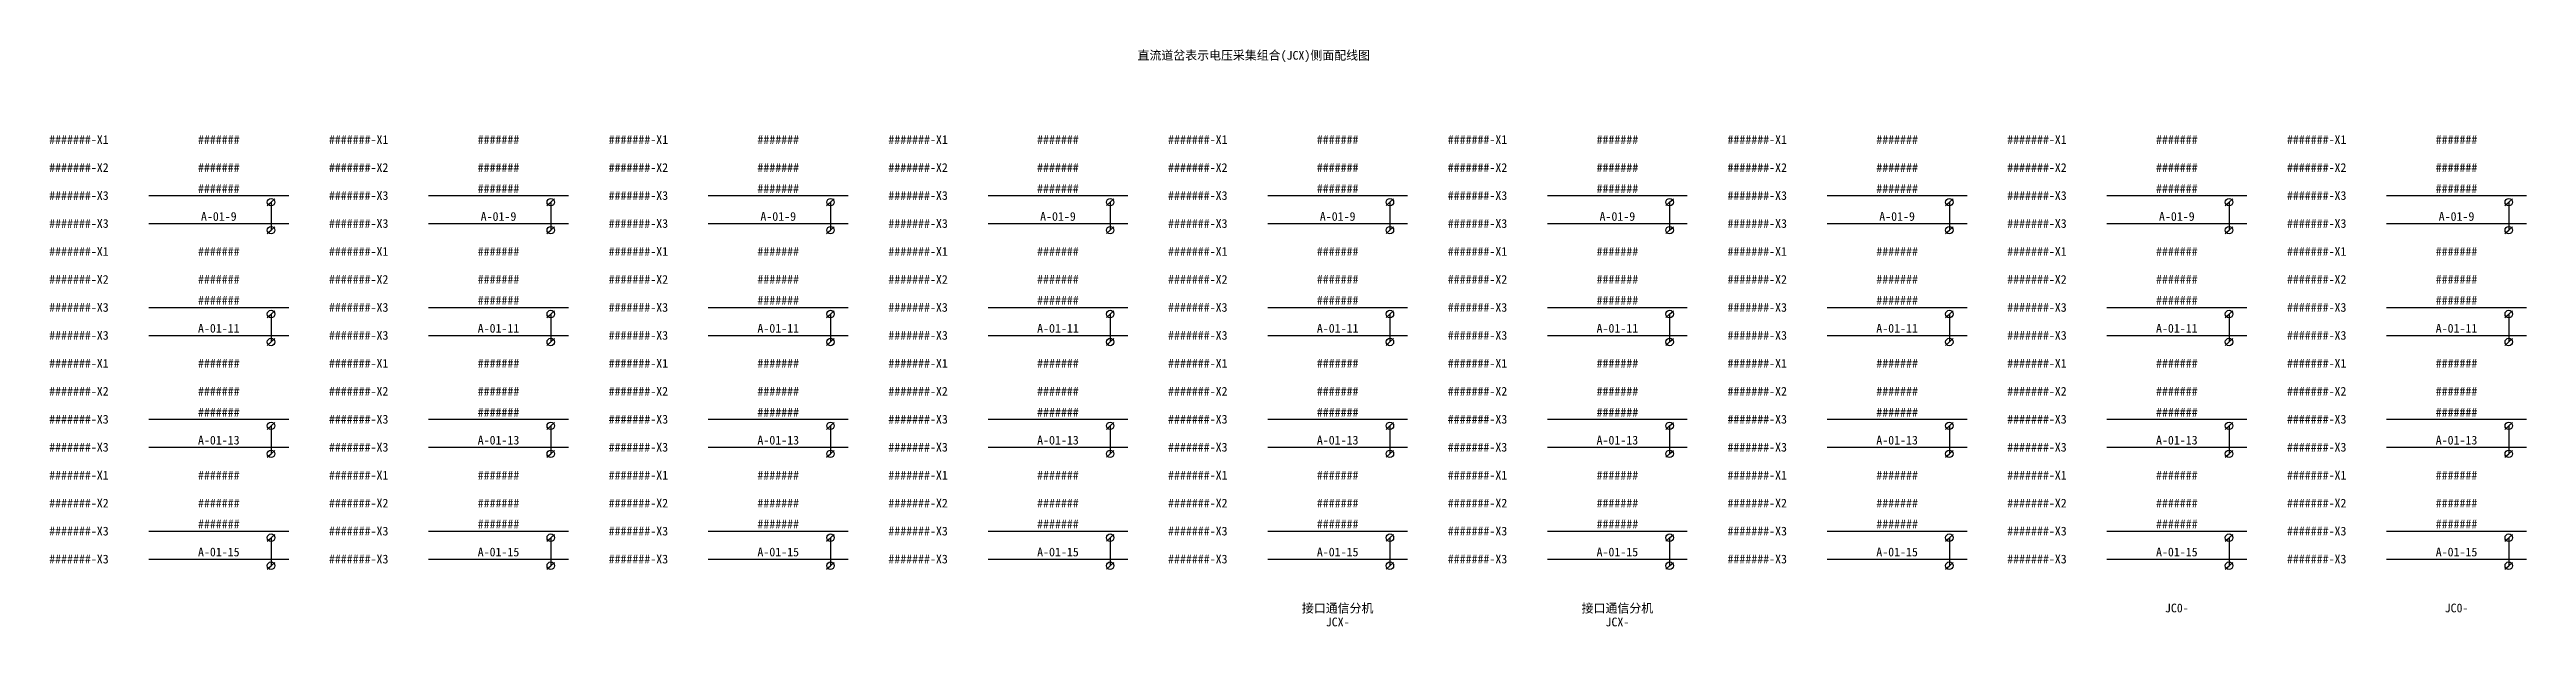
# Model space of a CAD drawing. Header units: millimetres. Extents: x 760 to 2014, y -130 to 4186.
# Drawn here: x 770 to 1478, y 751 to 916 of the extents above; entities that cross this region are included whole.
import ezdxf
from ezdxf.enums import TextEntityAlignment as Align

# ---------------------------------------------------------------- set-up
doc = ezdxf.new("R2010")
doc.units = ezdxf.units.MM
doc.styles.get("Standard").update_dxf_attribs({"font": ''})
doc.styles.get('Standard').set_extended_font_data('SimSun')

# ---------------------------------------------------------------- blocks, each defined once
blk = doc.blocks.new('*U36')
for p, q in [((48, 124), (88, 124)), ((81.84, 121.11), (82.94, 122.1)), ((82.94, 122.1), (84.01, 123.06)), ((82.94, 122.1), (82.94, 114.1)), ((128, 124), (168, 124)), ((161.84, 121.11), (162.94, 122.1)), ((162.94, 122.1), (164.01, 123.06)), ((162.94, 122.1), (162.94, 114.1)), ((208, 124), (248, 124)), ((241.84, 121.11), (242.94, 122.1)), ((242.94, 122.1), (244.01, 123.06)), ((242.94, 122.1), (242.94, 114.1)), ((288, 124), (328, 124)), ((321.84, 121.11), (322.94, 122.1)), ((322.94, 122.1), (324.01, 123.06)), ((322.94, 122.1), (322.94, 114.1)), ((368, 124), (408, 124)), ((401.84, 121.11), (402.94, 122.1)), ((402.94, 122.1), (404.01, 123.06)), ((402.94, 122.1), (402.94, 114.1)), ((448, 124), (488, 124)), ((481.84, 121.11), (482.94, 122.1)), ((482.94, 122.1), (484.01, 123.06)), ((482.94, 122.1), (482.94, 114.1)), ((528, 124), (568, 124)), ((561.84, 121.11), (562.94, 122.1)), ((562.94, 122.1), (564.01, 123.06)), ((562.94, 122.1), (562.94, 114.1)), ((608, 124), (648, 124)), ((641.84, 121.11), (642.94, 122.1)), ((642.94, 122.1), (644.01, 123.06)), ((642.94, 122.1), (642.94, 114.1)), ((688, 124), (728, 124)), ((721.84, 121.11), (722.94, 122.1)), ((722.94, 122.1), (724.01, 123.06)), ((722.94, 122.1), (722.94, 114.1)), ((48, 116), (88, 116)), ((81.84, 113.11), (82.94, 114.1)), ((82.94, 114.1), (84.01, 115.06)), ((128, 116), (168, 116)), ((161.84, 113.11), (162.94, 114.1)), ((162.94, 114.1), (164.01, 115.06)), ((208, 116), (248, 116)), ((241.84, 113.11), (242.94, 114.1)), ((242.94, 114.1), (244.01, 115.06)), ((288, 116), (328, 116)), ((321.84, 113.11), (322.94, 114.1)), ((322.94, 114.1), (324.01, 115.06)), ((368, 116), (408, 116)), ((401.84, 113.11), (402.94, 114.1)), ((402.94, 114.1), (404.01, 115.06)), ((448, 116), (488, 116)), ((481.84, 113.11), (482.94, 114.1)), ((482.94, 114.1), (484.01, 115.06)), ((528, 116), (568, 116)), ((561.84, 113.11), (562.94, 114.1)), ((562.94, 114.1), (564.01, 115.06)), ((608, 116), (648, 116)), ((641.84, 113.11), (642.94, 114.1)), ((642.94, 114.1), (644.01, 115.06)), ((688, 116), (728, 116)), ((721.84, 113.11), (722.94, 114.1)), ((722.94, 114.1), (724.01, 115.06)), ((48, 92), (88, 92)), ((81.84, 89.11), (82.94, 90.1)), ((82.94, 90.1), (84.01, 91.06)), ((82.94, 90.1), (82.94, 82.1)), ((128, 92), (168, 92)), ((161.84, 89.11), (162.94, 90.1)), ((162.94, 90.1), (164.01, 91.06)), ((162.94, 90.1), (162.94, 82.1)), ((208, 92), (248, 92)), ((241.84, 89.11), (242.94, 90.1)), ((242.94, 90.1), (244.01, 91.06)), ((242.94, 90.1), (242.94, 82.1)), ((288, 92), (328, 92)), ((321.84, 89.11), (322.94, 90.1)), ((322.94, 90.1), (324.01, 91.06)), ((322.94, 90.1), (322.94, 82.1)), ((368, 92), (408, 92)), ((401.84, 89.11), (402.94, 90.1)), ((402.94, 90.1), (404.01, 91.06)), ((402.94, 90.1), (402.94, 82.1)), ((448, 92), (488, 92)), ((481.84, 89.11), (482.94, 90.1)), ((482.94, 90.1), (484.01, 91.06)), ((482.94, 90.1), (482.94, 82.1)), ((528, 92), (568, 92)), ((561.84, 89.11), (562.94, 90.1)), ((562.94, 90.1), (564.01, 91.06)), ((562.94, 90.1), (562.94, 82.1)), ((608, 92), (648, 92)), ((641.84, 89.11), (642.94, 90.1)), ((642.94, 90.1), (644.01, 91.06)), ((642.94, 90.1), (642.94, 82.1)), ((688, 92), (728, 92)), ((721.84, 89.11), (722.94, 90.1)), ((722.94, 90.1), (724.01, 91.06)), ((722.94, 90.1), (722.94, 82.1)), ((48, 84), (88, 84)), ((81.84, 81.11), (82.94, 82.1)), ((82.94, 82.1), (84.01, 83.06)), ((128, 84), (168, 84)), ((161.84, 81.11), (162.94, 82.1)), ((162.94, 82.1), (164.01, 83.06)), ((208, 84), (248, 84)), ((241.84, 81.11), (242.94, 82.1)), ((242.94, 82.1), (244.01, 83.06)), ((288, 84), (328, 84)), ((321.84, 81.11), (322.94, 82.1)), ((322.94, 82.1), (324.01, 83.06)), ((368, 84), (408, 84)), ((401.84, 81.11), (402.94, 82.1)), ((402.94, 82.1), (404.01, 83.06)), ((448, 84), (488, 84)), ((481.84, 81.11), (482.94, 82.1)), ((482.94, 82.1), (484.01, 83.06)), ((528, 84), (568, 84)), ((561.84, 81.11), (562.94, 82.1)), ((562.94, 82.1), (564.01, 83.06)), ((608, 84), (648, 84)), ((641.84, 81.11), (642.94, 82.1)), ((642.94, 82.1), (644.01, 83.06)), ((688, 84), (728, 84)), ((721.84, 81.11), (722.94, 82.1)), ((722.94, 82.1), (724.01, 83.06)), ((48, 60), (88, 60)), ((81.84, 57.11), (82.94, 58.1)), ((82.94, 58.1), (84.01, 59.06)), ((82.94, 58.1), (82.94, 50.1)), ((128, 60), (168, 60)), ((161.84, 57.11), (162.94, 58.1)), ((162.94, 58.1), (164.01, 59.06)), ((162.94, 58.1), (162.94, 50.1)), ((208, 60), (248, 60)), ((241.84, 57.11), (242.94, 58.1)), ((242.94, 58.1), (244.01, 59.06)), ((242.94, 58.1), (242.94, 50.1)), ((288, 60), (328, 60)), ((321.84, 57.11), (322.94, 58.1)), ((322.94, 58.1), (324.01, 59.06)), ((322.94, 58.1), (322.94, 50.1)), ((368, 60), (408, 60)), ((401.84, 57.11), (402.94, 58.1)), ((402.94, 58.1), (404.01, 59.06)), ((402.94, 58.1), (402.94, 50.1)), ((448, 60), (488, 60)), ((481.84, 57.11), (482.94, 58.1)), ((482.94, 58.1), (484.01, 59.06)), ((482.94, 58.1), (482.94, 50.1)), ((528, 60), (568, 60)), ((561.84, 57.11), (562.94, 58.1)), ((562.94, 58.1), (564.01, 59.06)), ((562.94, 58.1), (562.94, 50.1)), ((608, 60), (648, 60)), ((641.84, 57.11), (642.94, 58.1)), ((642.94, 58.1), (644.01, 59.06)), ((642.94, 58.1), (642.94, 50.1)), ((688, 60), (728, 60)), ((721.84, 57.11), (722.94, 58.1)), ((722.94, 58.1), (724.01, 59.06)), ((722.94, 58.1), (722.94, 50.1)), ((48, 52), (88, 52)), ((81.84, 49.11), (82.94, 50.1)), ((82.94, 50.1), (84.01, 51.06)), ((128, 52), (168, 52)), ((161.84, 49.11), (162.94, 50.1)), ((162.94, 50.1), (164.01, 51.06)), ((208, 52), (248, 52)), ((241.84, 49.11), (242.94, 50.1)), ((242.94, 50.1), (244.01, 51.06)), ((288, 52), (328, 52)), ((321.84, 49.11), (322.94, 50.1)), ((322.94, 50.1), (324.01, 51.06)), ((368, 52), (408, 52)), ((401.84, 49.11), (402.94, 50.1)), ((402.94, 50.1), (404.01, 51.06)), ((448, 52), (488, 52)), ((481.84, 49.11), (482.94, 50.1)), ((482.94, 50.1), (484.01, 51.06)), ((528, 52), (568, 52)), ((561.84, 49.11), (562.94, 50.1)), ((562.94, 50.1), (564.01, 51.06)), ((608, 52), (648, 52)), ((641.84, 49.11), (642.94, 50.1)), ((642.94, 50.1), (644.01, 51.06)), ((688, 52), (728, 52)), ((721.84, 49.11), (722.94, 50.1)), ((722.94, 50.1), (724.01, 51.06)), ((48, 28), (88, 28)), ((81.84, 25.11), (82.94, 26.1)), ((82.94, 26.1), (84.01, 27.06)), ((82.94, 26.1), (82.94, 18.1)), ((128, 28), (168, 28)), ((161.84, 25.11), (162.94, 26.1)), ((162.94, 26.1), (164.01, 27.06)), ((162.94, 26.1), (162.94, 18.1)), ((208, 28), (248, 28)), ((241.84, 25.11), (242.94, 26.1)), ((242.94, 26.1), (244.01, 27.06)), ((242.94, 26.1), (242.94, 18.1)), ((288, 28), (328, 28)), ((321.84, 25.11), (322.94, 26.1)), ((322.94, 26.1), (324.01, 27.06)), ((322.94, 26.1), (322.94, 18.1)), ((368, 28), (408, 28)), ((401.84, 25.11), (402.94, 26.1)), ((402.94, 26.1), (404.01, 27.06)), ((402.94, 26.1), (402.94, 18.1)), ((448, 28), (488, 28)), ((481.84, 25.11), (482.94, 26.1)), ((482.94, 26.1), (484.01, 27.06)), ((482.94, 26.1), (482.94, 18.1)), ((528, 28), (568, 28)), ((561.84, 25.11), (562.94, 26.1)), ((562.94, 26.1), (564.01, 27.06)), ((562.94, 26.1), (562.94, 18.1)), ((608, 28), (648, 28)), ((641.84, 25.11), (642.94, 26.1)), ((642.94, 26.1), (644.01, 27.06)), ((642.94, 26.1), (642.94, 18.1)), ((688, 28), (728, 28)), ((721.84, 25.11), (722.94, 26.1)), ((722.94, 26.1), (724.01, 27.06)), ((722.94, 26.1), (722.94, 18.1)), ((48, 20), (88, 20)), ((81.84, 17.11), (82.94, 18.1)), ((82.94, 18.1), (84.01, 19.06)), ((128, 20), (168, 20)), ((161.84, 17.11), (162.94, 18.1)), ((162.94, 18.1), (164.01, 19.06)), ((208, 20), (248, 20)), ((241.84, 17.11), (242.94, 18.1)), ((242.94, 18.1), (244.01, 19.06)), ((288, 20), (328, 20)), ((321.84, 17.11), (322.94, 18.1)), ((322.94, 18.1), (324.01, 19.06)), ((368, 20), (408, 20)), ((401.84, 17.11), (402.94, 18.1)), ((402.94, 18.1), (404.01, 19.06)), ((448, 20), (488, 20)), ((481.84, 17.11), (482.94, 18.1)), ((482.94, 18.1), (484.01, 19.06)), ((528, 20), (568, 20)), ((561.84, 17.11), (562.94, 18.1)), ((562.94, 18.1), (564.01, 19.06)), ((608, 20), (648, 20)), ((641.84, 17.11), (642.94, 18.1)), ((642.94, 18.1), (644.01, 19.06)), ((688, 20), (728, 20)), ((721.84, 17.11), (722.94, 18.1)), ((722.94, 18.1), (724.01, 19.06))]:
    blk.add_line(p, q)
for centre in [(82.94, 122.1), (162.94, 122.1), (242.94, 122.1), (322.94, 122.1), (402.94, 122.1), (482.94, 122.1), (562.94, 122.1), (642.94, 122.1), (722.94, 122.1), (82.94, 114.1), (162.94, 114.1), (242.94, 114.1), (322.94, 114.1), (402.94, 114.1), (482.94, 114.1), (562.94, 114.1), (642.94, 114.1), (722.94, 114.1), (82.94, 90.1), (162.94, 90.1), (242.94, 90.1), (322.94, 90.1), (402.94, 90.1), (482.94, 90.1), (562.94, 90.1), (642.94, 90.1), (722.94, 90.1), (82.94, 82.1), (162.94, 82.1), (242.94, 82.1), (322.94, 82.1), (402.94, 82.1), (482.94, 82.1), (562.94, 82.1), (642.94, 82.1), (722.94, 82.1), (82.94, 58.1), (162.94, 58.1), (242.94, 58.1), (322.94, 58.1), (402.94, 58.1), (482.94, 58.1), (562.94, 58.1), (642.94, 58.1), (722.94, 58.1), (82.94, 50.1), (162.94, 50.1), (242.94, 50.1), (322.94, 50.1), (402.94, 50.1), (482.94, 50.1), (562.94, 50.1), (642.94, 50.1), (722.94, 50.1), (82.94, 26.1), (162.94, 26.1), (242.94, 26.1), (322.94, 26.1), (402.94, 26.1), (482.94, 26.1), (562.94, 26.1), (642.94, 26.1), (722.94, 26.1), (82.94, 18.1), (162.94, 18.1), (242.94, 18.1), (322.94, 18.1), (402.94, 18.1), (482.94, 18.1), (562.94, 18.1), (642.94, 18.1), (722.94, 18.1)]:
    blk.add_circle(centre, 1.07)
for s, p in [('直流道岔表示电压采集组合(JCX)侧面配线图', (364, 164)), ('#######-X1', (28, 140)), ('#######', (68, 140)), ('#######-X1', (108, 140)), ('#######', (148, 140)), ('#######-X1', (188, 140)), ('#######', (228, 140)), ('#######-X1', (268, 140)), ('#######', (308, 140)), ('#######-X1', (348, 140)), ('#######', (388, 140)), ('#######-X1', (428, 140)), ('#######', (468, 140)), ('#######-X1', (508, 140)), ('#######', (548, 140)), ('#######-X1', (588, 140)), ('#######', (628, 140)), ('#######-X1', (668, 140)), ('#######', (708, 140)), ('#######', (68, 126)), ('#######', (148, 126)), ('#######', (228, 126)), ('#######', (308, 126)), ('#######', (388, 126)), ('#######', (468, 126)), ('#######', (548, 126)), ('#######', (628, 126)), ('#######', (708, 126)), ('#######-X1', (28, 108)), ('#######', (68, 108)), ('#######-X1', (108, 108)), ('#######', (148, 108)), ('#######-X1', (188, 108)), ('#######', (228, 108)), ('#######-X1', (268, 108)), ('#######', (308, 108)), ('#######-X1', (348, 108)), ('#######', (388, 108)), ('#######-X1', (428, 108)), ('#######', (468, 108)), ('#######-X1', (508, 108)), ('#######', (548, 108)), ('#######-X1', (588, 108)), ('#######', (628, 108)), ('#######-X1', (668, 108)), ('#######', (708, 108)), ('#######', (68, 94)), ('#######', (148, 94)), ('#######', (228, 94)), ('#######', (308, 94)), ('#######', (388, 94)), ('#######', (468, 94)), ('#######', (548, 94)), ('#######', (628, 94)), ('#######', (708, 94)), ('#######-X1', (28, 76)), ('#######', (68, 76)), ('#######-X1', (108, 76)), ('#######', (148, 76)), ('#######-X1', (188, 76)), ('#######', (228, 76)), ('#######-X1', (268, 76)), ('#######', (308, 76)), ('#######-X1', (348, 76)), ('#######', (388, 76)), ('#######-X1', (428, 76)), ('#######', (468, 76)), ('#######-X1', (508, 76)), ('#######', (548, 76)), ('#######-X1', (588, 76)), ('#######', (628, 76)), ('#######-X1', (668, 76)), ('#######', (708, 76)), ('#######', (68, 62)), ('#######', (148, 62)), ('#######', (228, 62)), ('#######', (308, 62)), ('#######', (388, 62)), ('#######', (468, 62)), ('#######', (548, 62)), ('#######', (628, 62)), ('#######', (708, 62)), ('#######-X1', (28, 44)), ('#######', (68, 44)), ('#######-X1', (108, 44)), ('#######', (148, 44)), ('#######-X1', (188, 44)), ('#######', (228, 44)), ('#######-X1', (268, 44)), ('#######', (308, 44)), ('#######-X1', (348, 44)), ('#######', (388, 44)), ('#######-X1', (428, 44)), ('#######', (468, 44)), ('#######-X1', (508, 44)), ('#######', (548, 44)), ('#######-X1', (588, 44)), ('#######', (628, 44)), ('#######-X1', (668, 44)), ('#######', (708, 44)), ('#######', (68, 30)), ('#######', (148, 30)), ('#######', (228, 30)), ('#######', (308, 30)), ('#######', (388, 30)), ('#######', (468, 30)), ('#######', (548, 30)), ('#######', (628, 30)), ('#######', (708, 30)), ('接口通信分机', (388, 6)), ('接口通信分机', (468, 6)), ('JC0-', (628, 6)), ('JC0-', (708, 6)), ('JCX-', (388, 2)), ('JCX-', (468, 2))]:
    blk.add_text(s, height=2.5).set_placement(p, align=Align.MIDDLE)
for s, p in [('#######-X2', (28, 132)), ('#######', (68, 132)), ('#######-X2', (108, 132)), ('#######', (148, 132)), ('#######-X2', (188, 132)), ('#######', (228, 132)), ('#######-X2', (268, 132)), ('#######', (308, 132)), ('#######-X2', (348, 132)), ('#######', (388, 132)), ('#######-X2', (428, 132)), ('#######', (468, 132)), ('#######-X2', (508, 132)), ('#######', (548, 132)), ('#######-X2', (588, 132)), ('#######', (628, 132)), ('#######-X2', (668, 132)), ('#######', (708, 132)), ('#######-X3', (28, 124)), ('#######-X3', (108, 124)), ('#######-X3', (188, 124)), ('#######-X3', (268, 124)), ('#######-X3', (348, 124)), ('#######-X3', (428, 124)), ('#######-X3', (508, 124)), ('#######-X3', (588, 124)), ('#######-X3', (668, 124)), ('#######-X3', (28, 116)), ('#######-X3', (108, 116)), ('#######-X3', (188, 116)), ('#######-X3', (268, 116)), ('#######-X3', (348, 116)), ('#######-X3', (428, 116)), ('#######-X3', (508, 116)), ('#######-X3', (588, 116)), ('#######-X3', (668, 116)), ('#######-X2', (28, 100)), ('#######', (68, 100)), ('#######-X2', (108, 100)), ('#######', (148, 100)), ('#######-X2', (188, 100)), ('#######', (228, 100)), ('#######-X2', (268, 100)), ('#######', (308, 100)), ('#######-X2', (348, 100)), ('#######', (388, 100)), ('#######-X2', (428, 100)), ('#######', (468, 100)), ('#######-X2', (508, 100)), ('#######', (548, 100)), ('#######-X2', (588, 100)), ('#######', (628, 100)), ('#######-X2', (668, 100)), ('#######', (708, 100)), ('#######-X3', (28, 92)), ('#######-X3', (108, 92)), ('#######-X3', (188, 92)), ('#######-X3', (268, 92)), ('#######-X3', (348, 92)), ('#######-X3', (428, 92)), ('#######-X3', (508, 92)), ('#######-X3', (588, 92)), ('#######-X3', (668, 92)), ('#######-X3', (28, 84)), ('#######-X3', (108, 84)), ('#######-X3', (188, 84)), ('#######-X3', (268, 84)), ('#######-X3', (348, 84)), ('#######-X3', (428, 84)), ('#######-X3', (508, 84)), ('#######-X3', (588, 84)), ('#######-X3', (668, 84)), ('#######-X2', (28, 68)), ('#######', (68, 68)), ('#######-X2', (108, 68)), ('#######', (148, 68)), ('#######-X2', (188, 68)), ('#######', (228, 68)), ('#######-X2', (268, 68)), ('#######', (308, 68)), ('#######-X2', (348, 68)), ('#######', (388, 68)), ('#######-X2', (428, 68)), ('#######', (468, 68)), ('#######-X2', (508, 68)), ('#######', (548, 68)), ('#######-X2', (588, 68)), ('#######', (628, 68)), ('#######-X2', (668, 68)), ('#######', (708, 68)), ('#######-X3', (28, 60)), ('#######-X3', (108, 60)), ('#######-X3', (188, 60)), ('#######-X3', (268, 60)), ('#######-X3', (348, 60)), ('#######-X3', (428, 60)), ('#######-X3', (508, 60)), ('#######-X3', (588, 60)), ('#######-X3', (668, 60)), ('#######-X3', (28, 52)), ('#######-X3', (108, 52)), ('#######-X3', (188, 52)), ('#######-X3', (268, 52)), ('#######-X3', (348, 52)), ('#######-X3', (428, 52)), ('#######-X3', (508, 52)), ('#######-X3', (588, 52)), ('#######-X3', (668, 52)), ('#######-X2', (28, 36)), ('#######', (68, 36)), ('#######-X2', (108, 36)), ('#######', (148, 36)), ('#######-X2', (188, 36)), ('#######', (228, 36)), ('#######-X2', (268, 36)), ('#######', (308, 36)), ('#######-X2', (348, 36)), ('#######', (388, 36)), ('#######-X2', (428, 36)), ('#######', (468, 36)), ('#######-X2', (508, 36)), ('#######', (548, 36)), ('#######-X2', (588, 36)), ('#######', (628, 36)), ('#######-X2', (668, 36)), ('#######', (708, 36)), ('#######-X3', (28, 28)), ('#######-X3', (108, 28)), ('#######-X3', (188, 28)), ('#######-X3', (268, 28)), ('#######-X3', (348, 28)), ('#######-X3', (428, 28)), ('#######-X3', (508, 28)), ('#######-X3', (588, 28)), ('#######-X3', (668, 28)), ('#######-X3', (28, 20)), ('#######-X3', (108, 20)), ('#######-X3', (188, 20)), ('#######-X3', (268, 20)), ('#######-X3', (348, 20)), ('#######-X3', (428, 20)), ('#######-X3', (508, 20)), ('#######-X3', (588, 20)), ('#######-X3', (668, 20))]:
    blk.add_text(s, height=2.5).set_placement(p, align=Align.MIDDLE_CENTER)
at = {"color": 2}
for s, p in [('A-01-9', (68, 118)), ('A-01-9', (148, 118)), ('A-01-9', (228, 118)), ('A-01-9', (308, 118)), ('A-01-9', (388, 118)), ('A-01-9', (468, 118)), ('A-01-9', (548, 118)), ('A-01-9', (628, 118)), ('A-01-9', (708, 118)), ('A-01-11', (68, 86)), ('A-01-11', (148, 86)), ('A-01-11', (228, 86)), ('A-01-11', (308, 86)), ('A-01-11', (388, 86)), ('A-01-11', (468, 86)), ('A-01-11', (548, 86)), ('A-01-11', (628, 86)), ('A-01-11', (708, 86)), ('A-01-13', (68, 54)), ('A-01-13', (148, 54)), ('A-01-13', (228, 54)), ('A-01-13', (308, 54)), ('A-01-13', (388, 54)), ('A-01-13', (468, 54)), ('A-01-13', (548, 54)), ('A-01-13', (628, 54)), ('A-01-13', (708, 54)), ('A-01-15', (68, 22)), ('A-01-15', (148, 22)), ('A-01-15', (228, 22)), ('A-01-15', (308, 22)), ('A-01-15', (388, 22)), ('A-01-15', (468, 22)), ('A-01-15', (548, 22)), ('A-01-15', (628, 22)), ('A-01-15', (708, 22))]:
    blk.add_text(s, height=2.5, dxfattribs=at).set_placement(p, align=Align.MIDDLE)

msp = doc.modelspace()

# ---------------------------------------------------------------- block references
msp.add_blockref('*U36', (750, 750))

doc.saveas('drawing.dxf')
